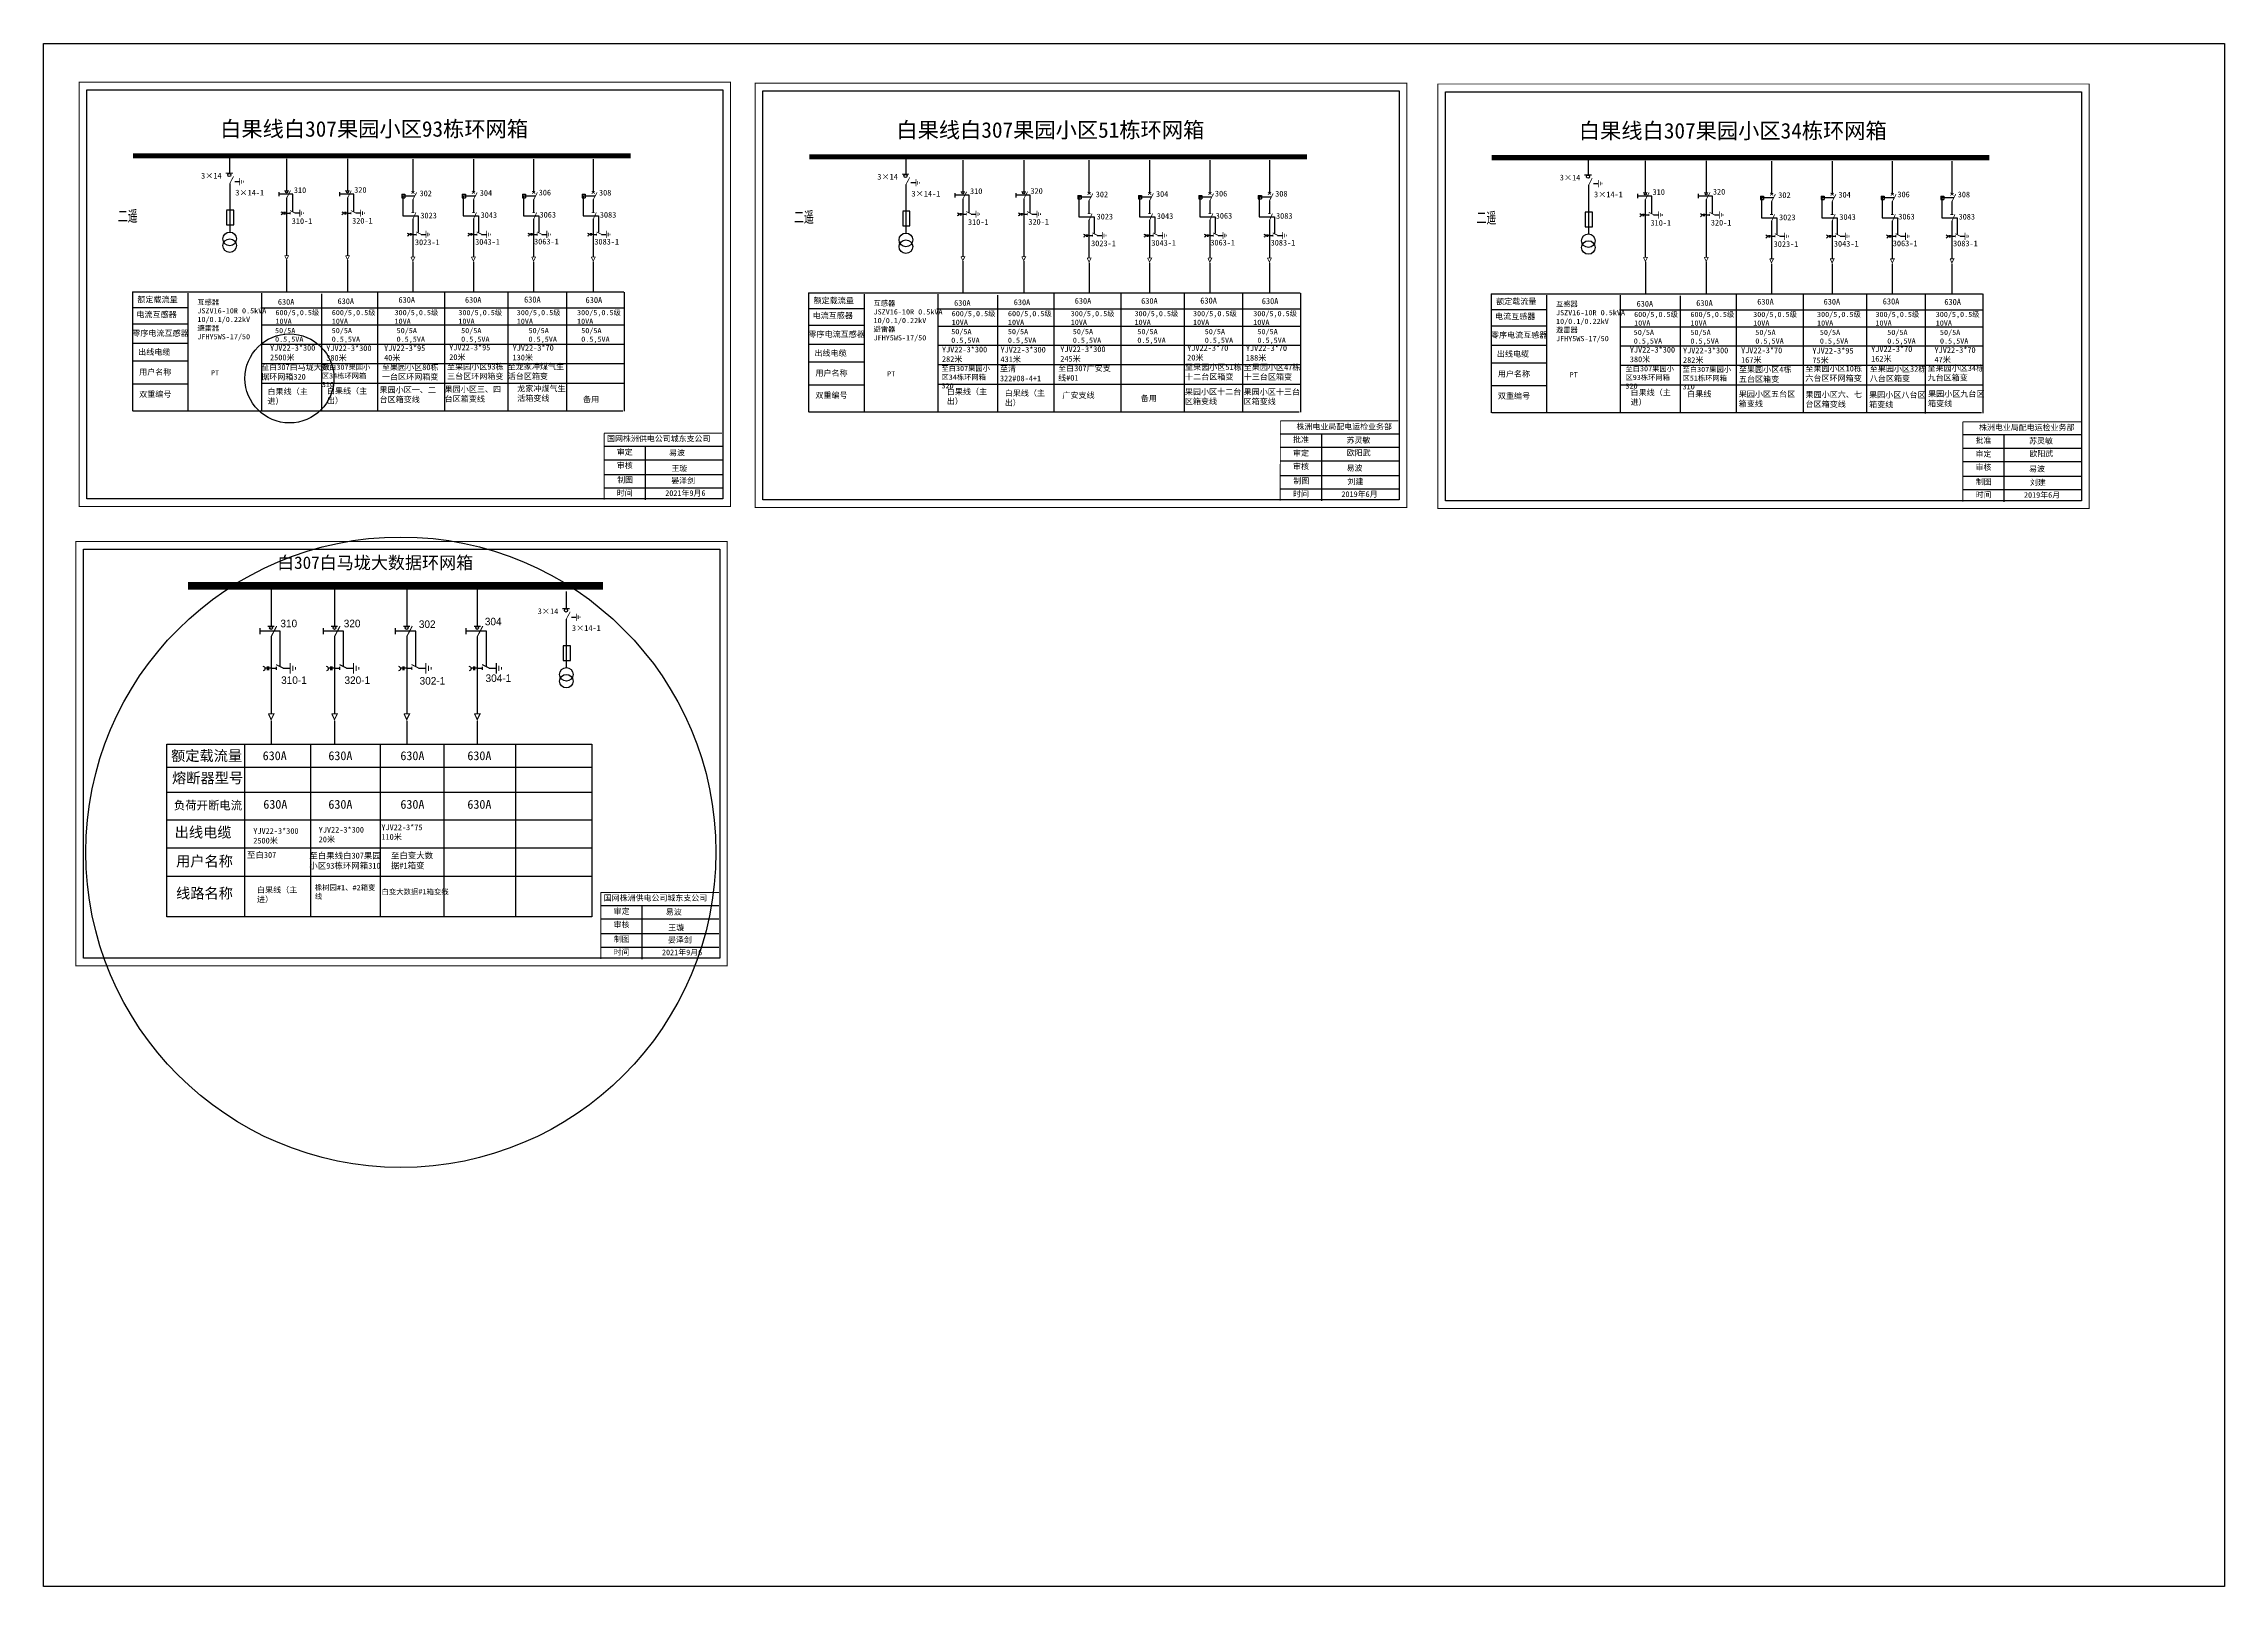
# Model space of a CAD drawing. Extents: x -194 to 226, y -192 to 105.
import ezdxf

# ---------------------------------------------------------------- set-up
doc = ezdxf.new("R2010")
doc.units = 0
doc.header["$LTSCALE"] = 0.774411
doc.linetypes.add('ACAD_ISO02W100', pattern=[15, 12, -3])
doc.linetypes.add('CENTER', pattern=[50.8, 31.75, -6.35, 6.35, -6.35])
doc.layers.get('0').update_dxf_attribs({"linetype": 'CONTINUOUS'})
doc.layers.add('2', color=7, linetype='CONTINUOUS')
doc.layers.add('3', color=7, linetype='CONTINUOUS')
doc.styles.add('hztxt_txtstyle_0.00_0_0', font='simkai.ttf')
doc.styles.add('hztxt_txtstyle_1.80_0_0', font='', dxfattribs={"height": 1.8, "bigfont": 'hztxt.shx'})
doc.styles.add('hztxt_txtstyle_2.70_0_0', font='simkai.ttf', dxfattribs={"height": 2.7})
doc.styles.add('hztxt_txtstyle_4.54_0_0', font='', dxfattribs={"height": 4.541125, "bigfont": 'hztxt.shx'})
doc.styles.add('hztxt_txtstyle_4.76_0_0', font='', dxfattribs={"height": 4.761483, "bigfont": 'hztxt.shx'})
doc.styles.get("Standard").update_dxf_attribs({"font": '', "height": 2.5})
doc.styles.add('字体', font='', dxfattribs={"height": 2.5})
doc.styles.add('宋体', font='', dxfattribs={"width": 0.65})
doc.styles.get('hztxt_txtstyle_1.80_0_0').set_extended_font_data('hztxt')
doc.styles.get('hztxt_txtstyle_4.54_0_0').set_extended_font_data('hztxt')
doc.styles.get('hztxt_txtstyle_4.76_0_0').set_extended_font_data('hztxt')
doc.styles.get('Standard').set_extended_font_data('SimSun')
doc.styles.get('字体').set_extended_font_data('SimSun')
doc.styles.get('宋体').set_extended_font_data('SimSun')

# ---------------------------------------------------------------- blocks, each defined once
blk = doc.blocks.new('JD')
for points in [[(-2, 0.2), (-2, -0.2), (2, 0.2), (2, -0.2)], [(1, -1.2), (1, -0.8), (-1, -1.2), (-1, -0.8)], [(-0.5, -1.8), (-0.5, -2.2), (0.5, -1.8), (0.5, -2.2)]]:
    blk.add_trace(points)

msp = doc.modelspace()

# ---------------------------------------------------------------- linework, layer by layer
at = {"color": 0}
for p, q in [((-194.22, 105.09), (225.78, 105.09)), ((-158.41, 83.48), (-158.41, 80.19)), ((-147.42, 82.88), (-147.42, 76.77)), ((-135.7, 82.88), (-135.7, 76.77)), ((-123.12, 82.85), (-123.12, 76.43)), ((-111.46, 82.85), (-111.46, 76.43)), ((-99.86, 82.85), (-99.86, 76.43)), ((-88.38, 82.85), (-88.38, 76.43)), ((-28.18, 83.28), (-28.18, 79.99)), ((-17.19, 82.68), (-17.19, 76.57)), ((-5.47, 82.68), (-5.47, 76.57)), ((7.11, 82.64), (7.11, 76.23)), ((18.77, 82.64), (18.77, 76.23)), ((30.37, 82.64), (30.37, 76.23)), ((41.85, 82.64), (41.85, 76.23)), ((103.27, 83.13), (103.27, 79.84)), ((114.25, 82.53), (114.25, 76.42)), ((125.97, 82.53), (125.97, 76.42)), ((138.56, 82.49), (138.56, 76.08)), ((150.22, 82.49), (150.22, 76.08)), ((161.82, 82.49), (161.82, 76.08)), ((173.29, 82.49), (173.29, 76.08)), ((-158.39, 78.16), (-158.39, 68.83)), ((-157.41, 78.53), (-156.47, 78.53)), ((-125.25, 76.08), (-124.65, 76.08)), ((-125.25, 76.08), (-125.25, 75.42)), ((-124.65, 76.08), (-124.65, 75.42)), ((-113.59, 76.08), (-112.99, 76.08)), ((-113.59, 76.08), (-113.59, 75.42)), ((-112.99, 76.08), (-112.99, 75.42)), ((-101.99, 76.08), (-101.39, 76.08)), ((-101.99, 76.08), (-101.99, 75.42)), ((-101.39, 76.08), (-101.39, 75.42)), ((-90.51, 76.08), (-89.92, 76.08)), ((-90.51, 76.08), (-90.51, 75.42)), ((-89.92, 76.08), (-89.92, 75.42)), ((-28.16, 77.96), (-28.16, 68.63)), ((-27.18, 78.33), (-26.24, 78.33)), ((4.98, 75.88), (5.58, 75.88)), ((4.98, 75.88), (4.98, 75.22)), ((5.58, 75.88), (5.58, 75.22)), ((16.64, 75.88), (17.24, 75.88)), ((16.64, 75.88), (16.64, 75.22)), ((17.24, 75.88), (17.24, 75.22)), ((28.24, 75.88), (28.84, 75.88)), ((28.24, 75.88), (28.24, 75.22)), ((28.84, 75.88), (28.84, 75.22)), ((39.72, 75.88), (40.32, 75.88)), ((39.72, 75.88), (39.72, 75.22)), ((40.32, 75.88), (40.32, 75.22)), ((103.29, 77.81), (103.29, 68.48)), ((104.27, 78.18), (105.21, 78.18)), ((136.43, 75.73), (137.03, 75.73)), ((136.43, 75.73), (136.43, 75.07)), ((137.03, 75.73), (137.03, 75.07)), ((148.09, 75.73), (148.69, 75.73)), ((148.09, 75.73), (148.09, 75.07)), ((148.69, 75.73), (148.69, 75.07)), ((159.69, 75.73), (160.28, 75.73)), ((159.69, 75.73), (159.69, 75.07)), ((160.28, 75.73), (160.28, 75.07)), ((171.16, 75.73), (171.76, 75.73)), ((171.16, 75.73), (171.16, 75.07)), ((171.76, 75.73), (171.76, 75.07)), ((-147.42, 75.41), (-147.42, 64.3)), ((-147.42, 72.46), (-146.73, 72.46)), ((-145.83, 72.48), (-144.89, 72.48)), ((-135.7, 75.41), (-135.7, 64.3)), ((-135.7, 72.46), (-135.01, 72.46)), ((-134.11, 72.48), (-133.17, 72.48)), ((-125.25, 75.42), (-124.65, 75.42)), ((-123.12, 75.07), (-123.12, 72.59)), ((-113.59, 75.42), (-112.99, 75.42)), ((-111.46, 75.07), (-111.46, 72.59)), ((-101.99, 75.42), (-101.39, 75.42)), ((-99.86, 75.07), (-99.86, 72.59)), ((-90.51, 75.42), (-89.92, 75.42)), ((-88.38, 75.07), (-88.38, 72.59)), ((-17.19, 75.2), (-17.19, 64.1)), ((-17.19, 72.26), (-16.5, 72.26)), ((-15.6, 72.28), (-14.66, 72.28)), ((-5.47, 75.2), (-5.47, 64.1)), ((-5.47, 72.26), (-4.78, 72.26)), ((-3.88, 72.28), (-2.94, 72.28)), ((4.98, 75.22), (5.58, 75.22)), ((7.11, 74.87), (7.11, 72.39)), ((16.64, 75.22), (17.24, 75.22)), ((18.77, 74.87), (18.77, 72.39)), ((28.24, 75.22), (28.84, 75.22)), ((30.37, 74.87), (30.37, 72.39)), ((39.72, 75.22), (40.32, 75.22)), ((41.85, 74.87), (41.85, 72.39)), ((114.25, 75.05), (114.25, 63.95)), ((114.25, 72.11), (114.95, 72.11)), ((115.85, 72.13), (116.79, 72.13)), ((125.97, 75.05), (125.97, 63.95)), ((125.97, 72.11), (126.66, 72.11)), ((127.57, 72.13), (128.51, 72.13)), ((136.43, 75.07), (137.03, 75.07)), ((138.56, 74.72), (138.56, 72.24)), ((148.09, 75.07), (148.69, 75.07)), ((150.22, 74.72), (150.22, 72.24)), ((159.69, 75.07), (160.28, 75.07)), ((161.82, 74.72), (161.82, 72.24)), ((171.16, 75.07), (171.76, 75.07)), ((173.29, 74.72), (173.29, 72.24)), ((-123.12, 71.35), (-123.12, 64.05)), ((-123.12, 68.35), (-122.43, 68.35)), ((-121.52, 68.37), (-120.58, 68.37)), ((-111.46, 71.35), (-111.46, 64.05)), ((-111.46, 68.35), (-110.77, 68.35)), ((-109.86, 68.37), (-108.92, 68.37)), ((-99.86, 71.35), (-99.86, 64.05)), ((-99.86, 68.35), (-99.17, 68.35)), ((-98.27, 68.37), (-97.33, 68.37)), ((-88.38, 71.35), (-88.38, 64.05)), ((-88.38, 68.35), (-87.69, 68.35)), ((-86.79, 68.37), (-85.85, 68.37)), ((7.11, 71.15), (7.11, 63.85)), ((7.11, 68.15), (7.81, 68.15)), ((8.71, 68.17), (9.65, 68.17)), ((18.77, 71.15), (18.77, 63.85)), ((18.77, 68.15), (19.46, 68.15)), ((20.37, 68.17), (21.31, 68.17)), ((30.37, 71.15), (30.37, 63.85)), ((30.37, 68.15), (31.06, 68.15)), ((31.96, 68.17), (32.91, 68.17)), ((41.85, 71.15), (41.85, 63.85)), ((41.85, 68.15), (42.54, 68.15)), ((43.44, 68.17), (44.38, 68.17)), ((138.56, 71), (138.56, 63.7)), ((138.56, 68), (139.25, 68)), ((140.15, 68.02), (141.09, 68.02)), ((150.22, 71), (150.22, 63.7)), ((150.22, 68), (150.91, 68)), ((151.81, 68.02), (152.75, 68.02)), ((161.82, 71), (161.82, 63.7)), ((161.82, 68), (162.51, 68)), ((163.41, 68.02), (164.35, 68.02)), ((173.29, 71), (173.29, 63.7)), ((173.29, 68), (173.98, 68)), ((174.89, 68.02), (175.83, 68.02)), ((-166.39, 51.05), (-177.09, 51.05)), ((-166.35, 54.2), (-177.05, 54.2)), ((-36.16, 50.85), (-46.86, 50.85)), ((-36.12, 54), (-46.82, 54)), ((95.29, 50.7), (84.58, 50.7)), ((95.33, 53.85), (84.62, 53.85)), ((-166.39, 47.34), (-177.09, 47.34)), ((-36.16, 47.14), (-46.86, 47.14)), ((95.29, 46.99), (84.58, 46.99)), ((-166.43, 43.95), (-177.13, 43.95)), ((-36.2, 43.75), (-46.9, 43.75)), ((95.25, 43.6), (84.54, 43.6)), ((-166.39, 39.54), (-177.09, 39.54)), ((-36.16, 39.34), (-46.86, 39.34)), ((95.29, 39.19), (84.58, 39.19)), ((-93.57, -0.36), (-93.57, -3.65)), ((-93.56, -5.69), (-93.56, -15.01)), ((-92.57, -5.32), (-91.63, -5.32))]:
    msp.add_line(p, q, dxfattribs=at)
for p, q in [((-194.22, -191.91), (-194.22, 105.09)), ((225.78, 105.09), (225.78, -191.91)), ((-150.41, 0.26), (-150.41, -7.07)), ((-138.21, 0.26), (-138.21, -7.07)), ((-124.3, 0.26), (-124.3, -7.07)), ((-110.72, 0.26), (-110.72, -7.07)), ((-150.41, -9.04), (-150.41, -23.86)), ((-138.21, -9.04), (-138.21, -23.86)), ((-124.3, -9.04), (-124.3, -23.86)), ((-110.72, -9.04), (-110.72, -23.86)), ((-150.41, -15.17), (-149.41, -15.17)), ((-148.11, -15.14), (-146.74, -15.14)), ((-138.21, -15.17), (-137.21, -15.17)), ((-135.91, -15.14), (-134.54, -15.14)), ((-124.3, -15.17), (-123.3, -15.17)), ((-122, -15.14), (-120.63, -15.14)), ((-110.72, -15.17), (-109.72, -15.17)), ((-108.41, -15.14), (-107.05, -15.14)), ((225.78, -191.91), (-194.22, -191.91))]:
    msp.add_line(p, q)
at = {"color": 0, "linetype": 'ACAD_ISO02W100'}
for p, q in [((-122.82, 75.74), (-125.06, 75.74)), ((-125.06, 75.74), (-125.06, 71.93)), ((-111.16, 75.74), (-113.4, 75.74)), ((-113.4, 75.74), (-113.4, 71.93)), ((-99.56, 75.74), (-101.8, 75.74)), ((-101.8, 75.74), (-101.8, 71.93)), ((-88.08, 75.74), (-90.32, 75.74)), ((-90.32, 75.74), (-90.32, 71.93)), ((-125.06, 71.93), (-122.1, 71.93)), ((-122.1, 71.93), (-122.1, 68.78)), ((-113.4, 71.93), (-110.44, 71.93)), ((-110.44, 71.93), (-110.44, 68.78)), ((-101.8, 71.93), (-98.85, 71.93)), ((-98.85, 71.93), (-98.85, 68.78)), ((-90.32, 71.93), (-87.37, 71.93)), ((-87.37, 71.93), (-87.37, 68.78)), ((7.41, 75.53), (5.17, 75.53)), ((5.17, 75.53), (5.17, 71.72)), ((5.17, 71.72), (8.13, 71.72)), ((8.13, 71.72), (8.13, 68.58)), ((19.07, 75.53), (16.83, 75.53)), ((16.83, 75.53), (16.83, 71.72)), ((16.83, 71.72), (19.79, 71.72)), ((19.79, 71.72), (19.79, 68.58)), ((30.67, 75.53), (28.43, 75.53)), ((28.43, 75.53), (28.43, 71.72)), ((28.43, 71.72), (31.39, 71.72)), ((31.39, 71.72), (31.39, 68.58)), ((42.15, 75.53), (39.91, 75.53)), ((39.91, 75.53), (39.91, 71.72)), ((39.91, 71.72), (42.86, 71.72)), ((42.86, 71.72), (42.86, 68.58)), ((138.86, 75.38), (136.62, 75.38)), ((136.62, 75.38), (136.62, 71.57)), ((136.62, 71.57), (139.57, 71.57)), ((139.57, 71.57), (139.57, 68.43)), ((150.52, 75.38), (148.28, 75.38)), ((148.28, 75.38), (148.28, 71.57)), ((148.28, 71.57), (151.23, 71.57)), ((151.23, 71.57), (151.23, 68.43)), ((162.12, 75.38), (159.88, 75.38)), ((159.88, 75.38), (159.88, 71.57)), ((159.88, 71.57), (162.83, 71.57)), ((162.83, 71.57), (162.83, 68.43)), ((173.59, 75.38), (171.35, 75.38)), ((171.35, 75.38), (171.35, 71.57)), ((171.35, 71.57), (174.31, 71.57)), ((174.31, 71.57), (174.31, 68.43))]:
    msp.add_line(p, q, dxfattribs=at)
at = {"color": 0, "linetype": 'CENTER'}
for p, q in [((-147.42, 63.41), (-147.42, 57.27)), ((-135.7, 63.41), (-135.7, 57.27)), ((-123.11, 63.07), (-123.11, 57.3)), ((-111.45, 63.07), (-111.45, 57.3)), ((-99.86, 63.07), (-99.86, 57.3)), ((-88.38, 63.07), (-88.38, 57.3)), ((-17.19, 63.21), (-17.19, 57.07)), ((-5.47, 63.21), (-5.47, 57.07)), ((114.26, 63.05), (114.26, 56.92)), ((125.98, 63.05), (125.98, 56.92)), ((7.12, 62.86), (7.12, 57.1)), ((18.78, 62.86), (18.78, 57.1)), ((30.37, 62.86), (30.37, 57.1)), ((41.85, 62.86), (41.85, 57.1)), ((138.56, 62.71), (138.56, 56.95)), ((150.22, 62.71), (150.22, 56.95)), ((161.82, 62.71), (161.82, 56.95)), ((173.3, 62.71), (173.3, 56.95))]:
    msp.add_line(p, q, dxfattribs=at)
at = {"color": 0, "linetype": 'Continuous'}
for p, q in [((-177.12, 57.28), (-82.45, 57.28)), ((-177.07, 34.34), (-177.07, 57.28)), ((-166.45, 57.04), (-166.45, 34.35)), ((-152.24, 57.04), (-152.24, 34.35)), ((-140.72, 56.89), (-140.72, 34.36)), ((-129.89, 57.24), (-129.89, 34.35)), ((-117, 57.24), (-117, 34.35)), ((-104.8, 57.23), (-104.8, 34.33)), ((-93.53, 57.15), (-93.53, 34.25)), ((-82.4, 57.27), (-82.4, 34.33)), ((-46.88, 57.08), (47.78, 57.08)), ((-46.84, 34.14), (-46.84, 57.08)), ((-36.21, 56.84), (-36.21, 34.14)), ((-22.01, 56.84), (-22.01, 34.14)), ((-10.49, 56.68), (-10.49, 34.16)), ((0.34, 57.04), (0.34, 34.15)), ((13.23, 57.04), (13.23, 34.15)), ((25.43, 57.02), (25.43, 34.13)), ((36.7, 56.95), (36.7, 34.05)), ((47.83, 57.07), (47.83, 34.13)), ((84.56, 56.93), (179.22, 56.93)), ((84.6, 33.99), (84.6, 56.93)), ((95.23, 56.69), (95.23, 33.99)), ((109.44, 56.69), (109.44, 33.99)), ((120.96, 56.53), (120.96, 34.01)), ((131.78, 56.89), (131.78, 34)), ((144.68, 56.89), (144.68, 34)), ((156.88, 56.87), (156.88, 33.98)), ((168.15, 56.8), (168.15, 33.9)), ((179.28, 56.92), (179.28, 33.97)), ((-152.41, 54.22), (-82.42, 54.22)), ((-152.24, 50.92), (-82.4, 50.92)), ((-22.18, 54.02), (47.81, 54.02)), ((-22.01, 50.72), (47.83, 50.72)), ((109.27, 53.87), (179.26, 53.87)), ((109.44, 50.57), (179.28, 50.57)), ((-152.24, 47.24), (-82.51, 47.24)), ((-22.01, 47.04), (47.72, 47.04)), ((109.44, 46.89), (179.16, 46.89)), ((-152.24, 43.51), (-82.32, 43.51)), ((-22.01, 43.31), (47.91, 43.31)), ((109.44, 43.16), (179.35, 43.16)), ((-152.24, 39.72), (-82.42, 39.72)), ((-22.01, 39.52), (47.81, 39.52)), ((109.44, 39.37), (179.26, 39.37)), ((-82.66, 34.34), (-177, 34.34)), ((47.57, 34.14), (-46.77, 34.14)), ((179.01, 33.99), (84.68, 33.99)), ((43.96, 29.98), (66.71, 29.98)), ((51.86, 29.98), (51.86, 17.04)), ((175.41, 29.82), (198.16, 29.82)), ((183.3, 29.82), (183.3, 16.89)), ((-86.27, 27.58), (-63.52, 27.58)), ((-78.37, 27.47), (-78.37, 17.24)), ((43.96, 27.38), (66.71, 27.38)), ((175.41, 27.23), (198.16, 27.23)), ((-86.27, 24.99), (-63.52, 24.99)), ((-86.27, 22.16), (-63.52, 22.16)), ((43.96, 24.79), (66.71, 24.79)), ((43.96, 21.96), (66.71, 21.96)), ((175.41, 24.64), (198.16, 24.64)), ((175.41, 21.81), (198.16, 21.81)), ((-86.27, 19.57), (-63.52, 19.57)), ((43.96, 19.37), (66.71, 19.37)), ((175.41, 19.22), (198.16, 19.22)), ((-86.9, -60.83), (-64.15, -60.83)), ((-79, -60.94), (-79, -71.16)), ((-86.9, -63.42), (-64.15, -63.42)), ((-86.9, -66.25), (-64.15, -66.25)), ((-86.9, -68.84), (-64.15, -68.84))]:
    msp.add_line(p, q, dxfattribs=at)
at = {"linetype": 'CENTER'}
for p, q in [((-150.41, -25.28), (-150.41, -29.63)), ((-138.21, -25.28), (-138.21, -29.63)), ((-124.3, -25.28), (-124.3, -29.63)), ((-110.71, -25.28), (-110.71, -29.63))]:
    msp.add_line(p, q, dxfattribs=at)
at = {"linetype": 'Continuous'}
for p, q in [((-155.53, -29.85), (-155.53, -62.99)), ((-142.8, -29.85), (-142.8, -62.99)), ((-129.43, -29.85), (-129.43, -62.99)), ((-117.17, -29.85), (-117.17, -62.99)), ((-103.33, -29.85), (-103.33, -62.99)), ((-170.52, -34.22), (-88.66, -34.22)), ((-170.52, -38.99), (-88.66, -38.99)), ((-170.52, -44.32), (-88.66, -44.32)), ((-170.52, -49.72), (-88.66, -49.72)), ((-170.52, -55.22), (-88.66, -55.22))]:
    msp.add_line(p, q, dxfattribs=at)
at = {"color": 0, "linetype": 'Continuous', "const_width": 0.182}
for points in [[(-187.4, 97.66), (-61.92, 97.66), (-61.92, 15.96), (-187.4, 15.96)], [(-57.17, 97.46), (68.31, 97.46), (68.31, 15.76), (-57.17, 15.76)], [(74.27, 97.31), (199.76, 97.31), (199.76, 15.61), (74.27, 15.61)], [(-188.03, 9.26), (-62.55, 9.26), (-62.55, -72.45), (-188.03, -72.45)]]:
    msp.add_lwpolyline(points, close=True, dxfattribs=at)
at = {"color": 0, "linetype": 'Continuous'}
for points in [[(-185.93, 96.19), (-63.4, 96.19), (-63.4, 17.44), (-185.93, 17.44)], [(-55.7, 95.98), (66.83, 95.98), (66.83, 17.23), (-55.7, 17.23)], [(75.75, 95.83), (198.28, 95.83), (198.28, 17.08), (75.75, 17.08)], [(-186.55, 7.78), (-64.02, 7.78), (-64.02, -70.97), (-186.55, -70.97)]]:
    msp.add_lwpolyline(points, close=True, dxfattribs=at)
at = {"color": 0}
for points, const_width in [([(-177, 83.48), (-81.15, 83.48)], 0.998), ([(-159.16, 80.15), (-157.76, 80.15)], 0.238), ([(-46.77, 83.28), (49.08, 83.28)], 0.998), ([(-28.93, 79.95), (-27.53, 79.95)], 0.238), ([(84.68, 83.13), (180.52, 83.13)], 0.998), ([(102.52, 79.8), (103.92, 79.8)], 0.238), ([(-158.39, 78.12), (-157.64, 79.54)], 0.15), ([(-147.86, 76.75), (-146.98, 76.75)], 0.15), ([(-147.42, 75.37), (-146.67, 76.79)], 0.15), ([(-136.15, 76.75), (-135.26, 76.75)], 0.15), ([(-135.7, 75.37), (-134.96, 76.79)], 0.15), ([(-123.4, 76.21), (-122.79, 76.66)], 0.15), ([(-123.4, 76.71), (-122.81, 76.22)], 0.15), ([(-123.12, 75.03), (-122.37, 76.45)], 0.15), ([(-111.74, 76.21), (-111.13, 76.66)], 0.15), ([(-111.74, 76.71), (-111.15, 76.22)], 0.15), ([(-111.46, 75.03), (-110.71, 76.45)], 0.15), ([(-100.15, 76.21), (-99.54, 76.66)], 0.15), ([(-100.14, 76.71), (-99.55, 76.22)], 0.15), ([(-99.86, 75.03), (-99.11, 76.45)], 0.15), ([(-88.66, 76.71), (-88.08, 76.22)], 0.15), ([(-88.67, 76.21), (-88.06, 76.66)], 0.15), ([(-88.38, 75.03), (-87.63, 76.45)], 0.15), ([(-28.16, 77.92), (-27.41, 79.34)], 0.15), ([(-17.63, 76.55), (-16.75, 76.55)], 0.15), ([(-17.19, 75.17), (-16.44, 76.59)], 0.15), ([(-5.91, 76.55), (-5.03, 76.55)], 0.15), ([(-5.47, 75.17), (-4.72, 76.59)], 0.15), ([(6.83, 76.01), (7.44, 76.46)], 0.15), ([(6.84, 76.5), (7.42, 76.02)], 0.15), ([(7.11, 74.83), (7.86, 76.25)], 0.15), ([(18.49, 76.01), (19.1, 76.46)], 0.15), ([(18.49, 76.5), (19.08, 76.02)], 0.15), ([(18.77, 74.83), (19.52, 76.25)], 0.15), ([(30.09, 76.01), (30.69, 76.46)], 0.15), ([(30.09, 76.5), (30.68, 76.02)], 0.15), ([(30.37, 74.83), (31.12, 76.25)], 0.15), ([(41.57, 76.5), (42.15, 76.02)], 0.15), ([(41.56, 76.01), (42.17, 76.46)], 0.15), ([(41.85, 74.83), (42.6, 76.25)], 0.15), ([(103.29, 77.77), (104.03, 79.19)], 0.15), ([(113.81, 76.4), (114.7, 76.4)], 0.15), ([(114.25, 75.02), (115, 76.44)], 0.15), ([(125.53, 76.4), (126.41, 76.4)], 0.15), ([(125.97, 75.02), (126.72, 76.44)], 0.15), ([(138.28, 75.85), (138.88, 76.31)], 0.15), ([(138.28, 76.35), (138.87, 75.87)], 0.15), ([(138.56, 74.68), (139.31, 76.1)], 0.15), ([(149.94, 76.35), (150.53, 75.87)], 0.15), ([(149.93, 75.85), (150.54, 76.31)], 0.15), ([(150.22, 74.68), (150.97, 76.1)], 0.15), ([(161.54, 76.35), (162.12, 75.87)], 0.15), ([(161.53, 75.85), (162.14, 76.31)], 0.15), ([(161.82, 74.68), (162.57, 76.1)], 0.15), ([(173.01, 75.85), (173.62, 76.31)], 0.15), ([(173.01, 76.35), (173.6, 75.87)], 0.15), ([(173.29, 74.68), (174.04, 76.1)], 0.15), ([(-146.77, 72.96), (-145.77, 72.46)], 0.15), ([(-146.73, 72.69), (-146.73, 72.23)], 0.15), ([(-135.05, 72.96), (-134.05, 72.46)], 0.15), ([(-135.01, 72.69), (-135.01, 72.23)], 0.15), ([(-123.39, 72.55), (-122.83, 72.55)], 0.15), ([(-123.15, 71.17), (-122.52, 72.58)], 0.15), ([(-111.73, 72.55), (-111.17, 72.55)], 0.15), ([(-111.49, 71.17), (-110.86, 72.58)], 0.15), ([(-100.13, 72.55), (-99.57, 72.55)], 0.15), ([(-99.89, 71.17), (-99.26, 72.58)], 0.15), ([(-88.65, 72.55), (-88.1, 72.55)], 0.15), ([(-88.41, 71.17), (-87.78, 72.58)], 0.15), ([(-16.54, 72.76), (-15.54, 72.26)], 0.15), ([(-16.5, 72.49), (-16.5, 72.03)], 0.15), ([(-4.82, 72.76), (-3.82, 72.26)], 0.15), ([(-4.78, 72.49), (-4.78, 72.03)], 0.15), ([(6.85, 72.35), (7.4, 72.35)], 0.15), ([(7.08, 70.97), (7.71, 72.38)], 0.15), ([(18.5, 72.35), (19.06, 72.35)], 0.15), ([(18.74, 70.97), (19.37, 72.38)], 0.15), ([(30.1, 72.35), (30.66, 72.35)], 0.15), ([(30.34, 70.97), (30.97, 72.38)], 0.15), ([(41.58, 72.35), (42.13, 72.35)], 0.15), ([(41.82, 70.97), (42.45, 72.38)], 0.15), ([(114.91, 72.61), (115.91, 72.11)], 0.15), ([(114.95, 72.34), (114.95, 71.88)], 0.15), ([(126.63, 72.61), (127.62, 72.11)], 0.15), ([(126.66, 72.34), (126.66, 71.88)], 0.15), ([(138.29, 72.2), (138.85, 72.2)], 0.15), ([(138.53, 70.82), (139.16, 72.23)], 0.15), ([(149.95, 72.2), (150.5, 72.2)], 0.15), ([(150.19, 70.82), (150.82, 72.23)], 0.15), ([(161.55, 72.2), (162.1, 72.2)], 0.15), ([(161.79, 70.82), (162.42, 72.23)], 0.15), ([(173.02, 72.2), (173.58, 72.2)], 0.15), ([(173.26, 70.82), (173.89, 72.23)], 0.15), ([(-122.46, 68.85), (-121.47, 68.35)], 0.15), ([(-122.43, 68.58), (-122.43, 68.12)], 0.15), ([(-110.81, 68.85), (-109.81, 68.35)], 0.15), ([(-110.77, 68.58), (-110.77, 68.12)], 0.15), ([(-99.21, 68.85), (-98.21, 68.35)], 0.15), ([(-99.17, 68.58), (-99.17, 68.12)], 0.15), ([(-87.73, 68.85), (-86.73, 68.35)], 0.15), ([(-87.69, 68.58), (-87.69, 68.12)], 0.15), ([(7.77, 68.65), (8.77, 68.15)], 0.15), ([(7.81, 68.38), (7.81, 67.92)], 0.15), ([(19.43, 68.65), (20.42, 68.15)], 0.15), ([(19.46, 68.38), (19.46, 67.92)], 0.15), ([(31.02, 68.65), (32.02, 68.15)], 0.15), ([(31.06, 68.38), (31.06, 67.92)], 0.15), ([(42.5, 68.65), (43.5, 68.15)], 0.15), ([(42.54, 68.38), (42.54, 67.92)], 0.15), ([(139.21, 68.5), (140.21, 68)], 0.15), ([(139.25, 68.23), (139.25, 67.77)], 0.15), ([(150.87, 68.5), (151.87, 68)], 0.15), ([(150.91, 68.23), (150.91, 67.77)], 0.15), ([(162.47, 68.5), (163.47, 68)], 0.15), ([(162.51, 68.23), (162.51, 67.77)], 0.15), ([(173.95, 68.5), (174.94, 68)], 0.15), ([(173.98, 68.23), (173.98, 67.77)], 0.15), ([(-147.79, 64.28), (-147.03, 64.28), (-147.42, 63.51), (-147.78, 64.3)], 0.15), ([(-136.07, 64.28), (-135.31, 64.28), (-135.7, 63.51), (-136.06, 64.3)], 0.15), ([(-123.48, 64), (-122.72, 64), (-123.11, 63.23), (-123.48, 64.02)], 0.15), ([(-111.83, 64), (-111.06, 64), (-111.45, 63.23), (-111.82, 64.02)], 0.15), ([(-100.23, 64), (-99.47, 64), (-99.86, 63.23), (-100.22, 64.02)], 0.15), ([(-88.75, 64), (-87.99, 64), (-88.38, 63.23), (-88.74, 64.02)], 0.15), ([(-17.56, 64.08), (-16.8, 64.08), (-17.19, 63.31), (-17.55, 64.1)], 0.15), ([(-5.84, 64.08), (-5.08, 64.08), (-5.47, 63.31), (-5.83, 64.1)], 0.15), ([(6.75, 63.8), (7.51, 63.8), (7.12, 63.03), (6.76, 63.82)], 0.15), ([(18.4, 63.8), (19.17, 63.8), (18.78, 63.03), (18.41, 63.82)], 0.15), ([(30, 63.8), (30.76, 63.8), (30.37, 63.03), (30.01, 63.82)], 0.15), ([(41.48, 63.8), (42.24, 63.8), (41.85, 63.03), (41.49, 63.82)], 0.15), ([(113.89, 63.93), (114.65, 63.93), (114.26, 63.16), (113.9, 63.94)], 0.15), ([(125.6, 63.93), (126.37, 63.93), (125.98, 63.16), (125.61, 63.94)], 0.15), ([(138.19, 63.65), (138.95, 63.65), (138.56, 62.88), (138.2, 63.66)], 0.15), ([(149.85, 63.65), (150.61, 63.65), (150.22, 62.88), (149.86, 63.66)], 0.15), ([(161.45, 63.65), (162.21, 63.65), (161.82, 62.88), (161.46, 63.66)], 0.15), ([(172.93, 63.65), (173.69, 63.65), (173.3, 62.88), (172.93, 63.66)], 0.15), ([(-94.32, -3.7), (-92.92, -3.7)], 0.238), ([(-93.56, -5.72), (-92.81, -4.3)], 0.15)]:
    msp.add_lwpolyline(points, dxfattribs=dict(at, const_width=const_width))
for points in [[(-148.93, 76.52), (-148.93, 75.69)], [(-137.21, 76.52), (-137.21, 75.69)], [(-18.7, 76.32), (-18.7, 75.49)], [(-6.98, 76.32), (-6.98, 75.49)], [(112.74, 76.17), (112.74, 75.34)], [(124.46, 76.17), (124.46, 75.34)], [(-158.98, 72.99), (-158.98, 70.19), (-157.6, 70.19), (-157.6, 73.03), (-158.98, 73.03)], [(-147.93, 72.47), (-148.24, 72.47)], [(-147.93, 72.68), (-147.93, 72.22)], [(-147.79, 72.68), (-147.79, 72.22)], [(-147.42, 72.47), (-147.79, 72.47)], [(-136.21, 72.47), (-136.52, 72.47)], [(-136.21, 72.68), (-136.21, 72.22)], [(-136.07, 72.68), (-136.07, 72.22)], [(-135.71, 72.47), (-136.07, 72.47)], [(-28.75, 72.79), (-28.75, 69.99), (-27.37, 69.99), (-27.37, 72.82), (-28.75, 72.82)], [(-17.7, 72.26), (-18.01, 72.26)], [(-17.7, 72.47), (-17.7, 72.02)], [(-17.56, 72.47), (-17.56, 72.02)], [(-17.19, 72.26), (-17.56, 72.26)], [(-5.98, 72.26), (-6.29, 72.26)], [(-5.98, 72.47), (-5.98, 72.02)], [(-5.84, 72.47), (-5.84, 72.02)], [(-5.47, 72.26), (-5.84, 72.26)], [(102.69, 72.64), (102.69, 69.84), (104.08, 69.84), (104.08, 72.67), (102.69, 72.67)], [(113.75, 72.11), (113.43, 72.11)], [(113.75, 72.32), (113.75, 71.87)], [(113.89, 72.32), (113.89, 71.87)], [(114.25, 72.11), (113.89, 72.11)], [(125.47, 72.11), (125.15, 72.11)], [(125.47, 72.32), (125.47, 71.87)], [(125.61, 72.32), (125.61, 71.87)], [(125.97, 72.11), (125.61, 72.11)], [(-123.62, 68.36), (-123.94, 68.36)], [(-123.62, 68.57), (-123.62, 68.12)], [(-123.48, 68.57), (-123.48, 68.12)], [(-123.12, 68.36), (-123.48, 68.36)], [(-111.96, 68.36), (-112.28, 68.36)], [(-111.96, 68.57), (-111.96, 68.12)], [(-111.82, 68.57), (-111.82, 68.12)], [(-111.46, 68.36), (-111.82, 68.36)], [(-100.36, 68.36), (-100.68, 68.36)], [(-100.36, 68.57), (-100.36, 68.12)], [(-100.22, 68.57), (-100.22, 68.12)], [(-99.86, 68.36), (-100.22, 68.36)], [(-88.89, 68.36), (-89.2, 68.36)], [(-88.89, 68.57), (-88.89, 68.12)], [(-88.75, 68.57), (-88.75, 68.12)], [(-88.39, 68.36), (-88.75, 68.36)], [(6.61, 68.16), (6.3, 68.16)], [(6.61, 68.37), (6.61, 67.92)], [(6.75, 68.37), (6.75, 67.92)], [(7.11, 68.16), (6.75, 68.16)], [(18.27, 68.16), (17.95, 68.16)], [(18.27, 68.37), (18.27, 67.92)], [(18.41, 68.37), (18.41, 67.92)], [(18.77, 68.16), (18.41, 68.16)], [(29.87, 68.16), (29.55, 68.16)], [(29.87, 68.37), (29.87, 67.92)], [(30.01, 68.37), (30.01, 67.92)], [(30.37, 68.16), (30.01, 68.16)], [(41.34, 68.16), (41.03, 68.16)], [(41.34, 68.37), (41.34, 67.92)], [(41.48, 68.37), (41.48, 67.92)], [(41.85, 68.16), (41.48, 68.16)], [(138.06, 68.01), (137.74, 68.01)], [(138.06, 68.22), (138.06, 67.76)], [(138.2, 68.22), (138.2, 67.76)], [(138.56, 68.01), (138.2, 68.01)], [(149.71, 68.01), (149.4, 68.01)], [(149.71, 68.22), (149.71, 67.76)], [(149.86, 68.22), (149.86, 67.76)], [(150.22, 68.01), (149.86, 68.01)], [(161.31, 68.01), (161, 68.01)], [(161.31, 68.22), (161.31, 67.76)], [(161.45, 68.22), (161.45, 67.76)], [(161.81, 68.01), (161.45, 68.01)], [(172.79, 68.01), (172.47, 68.01)], [(172.79, 68.22), (172.79, 67.76)], [(172.93, 68.22), (172.93, 67.76)], [(173.29, 68.01), (172.93, 68.01)], [(-94.15, -10.85), (-94.15, -13.65), (-92.76, -13.65), (-92.76, -10.82), (-94.15, -10.82)]]:
    msp.add_lwpolyline(points, dxfattribs=at)
at = {"color": 0, "linetype": 'ACAD_ISO02W100'}
for points in [[(-146.2, 72.69), (-146.2, 76.11), (-148.93, 76.11)], [(-134.48, 72.69), (-134.48, 76.11), (-137.21, 76.11)], [(-15.96, 72.49), (-15.96, 75.9), (-18.7, 75.9)], [(-4.25, 72.49), (-4.25, 75.9), (-6.98, 75.9)], [(115.48, 72.34), (115.48, 75.75), (112.74, 75.75)], [(127.2, 72.34), (127.2, 75.75), (124.46, 75.75)]]:
    msp.add_lwpolyline(points, dxfattribs=at)
at = {"color": 0}
for points in [[(-148.51, 72.72, -0.877934), (-148.5, 72.12)], [(-136.79, 72.72, -0.877934), (-136.78, 72.12)], [(-18.28, 72.52, -0.877934), (-18.27, 71.91)], [(-6.56, 72.52, -0.877934), (-6.55, 71.91)], [(113.17, 72.37, -0.877934), (113.18, 71.76)], [(124.88, 72.37, -0.877934), (124.9, 71.76)], [(-124.2, 68.62, -0.877934), (-124.19, 68.01)], [(-112.55, 68.62, -0.877934), (-112.53, 68.01)], [(-100.95, 68.62, -0.877934), (-100.94, 68.01)], [(-89.47, 68.62, -0.877934), (-89.46, 68.01)], [(6.03, 68.42, -0.877934), (6.04, 67.81)], [(17.69, 68.42, -0.877934), (17.7, 67.81)], [(29.28, 68.42, -0.877934), (29.29, 67.81)], [(40.76, 68.42, -0.877934), (40.77, 67.81)], [(137.47, 68.27, -0.877934), (137.48, 67.66)], [(149.13, 68.27, -0.877934), (149.14, 67.66)], [(160.73, 68.27, -0.877934), (160.74, 67.66)], [(172.21, 68.27, -0.877934), (172.22, 67.66)]]:
    msp.add_lwpolyline(points, format="xyb", dxfattribs=at)
at = {"color": 0, "linetype": 'Continuous', "const_width": 0.182}
for points in [[(-86.3, 30.07), (-63.55, 30.07)], [(-86.27, 30.08), (-86.28, 17.28)], [(43.96, 32.45), (43.95, 17.08)], [(43.96, 32.45), (66.71, 32.45)], [(175.41, 32.3), (175.39, 16.93)], [(175.41, 32.3), (198.16, 32.3)], [(-86.93, -58.33), (-64.18, -58.33)], [(-86.9, -58.33), (-86.91, -71.12)]]:
    msp.add_lwpolyline(points, dxfattribs=at)
for points, const_width in [([(-166.41, 0.71), (-86.48, 0.71)], 1.45), ([(-151.05, -7.09), (-149.77, -7.09)], 0.217), ([(-150.41, -9.09), (-149.33, -7.04)], 0.217), ([(-138.85, -7.09), (-137.57, -7.09)], 0.217), ([(-138.21, -9.09), (-137.13, -7.04)], 0.217), ([(-124.94, -7.09), (-123.66, -7.09)], 0.217), ([(-124.3, -9.09), (-123.22, -7.04)], 0.217), ([(-111.36, -7.09), (-110.08, -7.09)], 0.217), ([(-110.72, -9.09), (-109.64, -7.04)], 0.217), ([(-149.47, -14.45), (-148.02, -15.17)], 0.217), ([(-149.41, -14.83), (-149.41, -15.5)], 0.217), ([(-137.27, -14.45), (-135.82, -15.17)], 0.217), ([(-137.21, -14.83), (-137.21, -15.5)], 0.217), ([(-123.36, -14.45), (-121.91, -15.17)], 0.217), ([(-123.3, -14.83), (-123.3, -15.5)], 0.217), ([(-109.78, -14.45), (-108.33, -15.17)], 0.217), ([(-109.72, -14.83), (-109.72, -15.5)], 0.217), ([(-150.95, -23.92), (-149.84, -23.92), (-150.41, -25.04), (-150.93, -23.9)], 0.217), ([(-138.75, -23.92), (-137.64, -23.92), (-138.21, -25.04), (-138.73, -23.9)], 0.217), ([(-124.84, -23.92), (-123.73, -23.92), (-124.3, -25.04), (-124.82, -23.9)], 0.217), ([(-111.25, -23.92), (-110.15, -23.92), (-110.71, -25.04), (-111.24, -23.9)], 0.217)]:
    msp.add_lwpolyline(points, dxfattribs=dict(const_width=const_width))
for points in [[(-152.6, -7.42), (-152.6, -8.63)], [(-140.4, -7.42), (-140.4, -8.63)], [(-126.49, -7.42), (-126.49, -8.63)], [(-112.91, -7.42), (-112.91, -8.63)], [(-151.14, -15.16), (-151.6, -15.16)], [(-151.14, -14.85), (-151.14, -15.51)], [(-150.94, -14.85), (-150.94, -15.51)], [(-150.41, -15.16), (-150.94, -15.16)], [(-138.94, -15.16), (-139.4, -15.16)], [(-138.94, -14.85), (-138.94, -15.51)], [(-138.74, -14.85), (-138.74, -15.51)], [(-138.22, -15.16), (-138.74, -15.16)], [(-125.03, -15.16), (-125.49, -15.16)], [(-125.03, -14.85), (-125.03, -15.51)], [(-124.83, -14.85), (-124.83, -15.51)], [(-124.3, -15.16), (-124.83, -15.16)], [(-111.45, -15.16), (-111.91, -15.16)], [(-111.45, -14.85), (-111.45, -15.51)], [(-111.25, -14.85), (-111.25, -15.51)], [(-110.72, -15.16), (-111.25, -15.16)]]:
    msp.add_lwpolyline(points)
at = {"linetype": 'ACAD_ISO02W100'}
for points in [[(-148.64, -14.73), (-148.64, -8.03), (-152.6, -8.03)], [(-136.44, -14.73), (-136.44, -8.03), (-140.4, -8.03)], [(-122.53, -14.73), (-122.53, -8.03), (-126.49, -8.03)], [(-108.94, -14.73), (-108.94, -8.03), (-112.91, -8.03)]]:
    msp.add_lwpolyline(points, dxfattribs=at)
for points in [[(-151.99, -14.79, -0.877934), (-151.97, -15.66)], [(-139.79, -14.79, -0.877934), (-139.77, -15.66)], [(-125.88, -14.79, -0.877934), (-125.86, -15.66)], [(-112.3, -14.79, -0.877934), (-112.28, -15.66)]]:
    msp.add_lwpolyline(points, format="xyb")
at = {"linetype": 'Continuous'}
msp.add_lwpolyline([(-170.52, -29.79), (-88.66, -29.79), (-88.66, -63), (-170.52, -63)], close=True, dxfattribs=at)
at = {"color": 0}
for centre, radius in [((-158.46, 79.81), 0.305), ((-28.23, 79.61), 0.305), ((-147.42, 76.54), 0.192), ((-135.7, 76.54), 0.192), ((-17.19, 76.34), 0.192), ((-5.47, 76.34), 0.192), ((103.22, 79.46), 0.305), ((114.25, 76.19), 0.192), ((125.97, 76.19), 0.192), ((-93.62, -4.03), 0.305)]:
    msp.add_circle(centre, radius, dxfattribs=at)
at = {"color": 1, "linetype": 'Continuous'}
for centre, radius in [((-146.87, 40.64), 8.57), ((-125.42, -50.58), 60.68)]:
    msp.add_circle(centre, radius, dxfattribs=at)
for centre in [(-150.41, -7.4), (-138.21, -7.4), (-124.3, -7.4), (-110.72, -7.4)]:
    msp.add_circle(centre, 0.278)
at = {"layer": '2', "color": 0}
for centre in [(-158.38, 67.5), (-158.38, 66.2), (-28.15, 67.3), (-28.15, 66), (103.29, 67.15), (103.29, 65.84), (-93.55, -16.34), (-93.55, -17.65)]:
    msp.add_circle(centre, 1.31, dxfattribs=at)

# ---------------------------------------------------------------- block references
at = {"color": 0, "xscale": 0.3494655254594932, "yscale": 0.3494655254594932, "zscale": 0.3494655254595134, "rotation": 90}
for p in [(-156.45, 78.5), (-26.22, 78.3), (105.22, 78.15), (-144.88, 72.45), (-133.16, 72.45), (-14.64, 72.25), (-2.93, 72.25), (116.8, 72.1), (128.52, 72.1), (-120.57, 68.35), (-108.91, 68.35), (-97.31, 68.35), (-85.84, 68.35), (9.66, 68.15), (21.32, 68.15), (32.92, 68.15), (44.4, 68.15), (141.11, 67.99), (152.77, 67.99), (164.36, 67.99), (175.84, 67.99), (-91.62, -5.34)]:
    msp.add_blockref('JD', p, dxfattribs=at)
at = {"xscale": 0.5059554883678917, "yscale": 0.5059554883678917, "zscale": 0.5059554883678954, "rotation": 90}
for p in [(-146.72, -15.18), (-134.52, -15.18), (-120.61, -15.18), (-107.03, -15.18)]:
    msp.add_blockref('JD', p, dxfattribs=at)

# ---------------------------------------------------------------- texts
at = {"color": 0, "linetype": 'Continuous', "style": 'hztxt_txtstyle_2.70_0_0'}
for s, p in [('3×14', (-163.9, 79.1)), ('3×14', (-33.66, 78.9)), ('3×14', (97.78, 78.75)), ('3×14-1', (-157.31, 75.85)), ('310', (-146.03, 76.32)), ('320', (-134.41, 76.37)), ('302', (-121.82, 75.71)), ('304', (-110.22, 75.79)), ('306', (-98.87, 75.86)), ('308', (-87.26, 75.84)), ('3×14-1', (-27.08, 75.65)), ('310', (-15.8, 76.12)), ('320', (-4.17, 76.17)), ('302', (8.41, 75.51)), ('304', (20.01, 75.59)), ('306', (31.36, 75.66)), ('308', (42.97, 75.64)), ('3×14-1', (104.37, 75.5)), ('310', (115.65, 75.96)), ('320', (127.27, 76.02)), ('302', (139.85, 75.36)), ('304', (151.45, 75.43)), ('306', (162.81, 75.51)), ('308', (174.42, 75.49)), ('310-1', (-146.43, 70.37)), ('320-1', (-134.81, 70.42)), ('3023', (-121.66, 71.44)), ('3043', (-110.06, 71.52)), ('3063', (-98.71, 71.59)), ('3083', (-87.1, 71.57)), ('3023', (8.57, 71.24)), ('3043', (20.17, 71.32)), ('3063', (31.52, 71.39)), ('3083', (43.13, 71.37)), ('3023', (140.01, 71.09)), ('3043', (151.61, 71.16)), ('3063', (162.97, 71.23)), ('3083', (174.58, 71.22)), ('3023-1', (-122.71, 66.29)), ('3043-1', (-111.11, 66.36)), ('3063-1', (-99.76, 66.43)), ('3083-1', (-88.15, 66.41)), ('310-1', (-16.2, 70.17)), ('320-1', (-4.57, 70.22)), ('3043-1', (19.12, 66.16)), ('3063-1', (30.48, 66.23)), ('3083-1', (42.09, 66.21)), ('310-1', (115.25, 70.02)), ('320-1', (126.87, 70.07)), ('3023-1', (7.52, 66.09)), ('3023-1', (138.97, 65.94)), ('3043-1', (150.57, 66.01)), ('3063-1', (161.92, 66.08)), ('3083-1', (173.53, 66.06)), ('3×14', (-99.06, -4.74)), ('3×14-1', (-92.47, -7.99))]:
    msp.add_text(s, height=1.109, dxfattribs=at).set_placement(p)
at = {"style": 'hztxt_txtstyle_1.80_0_0'}
for s, p in [('310', (-148.62, -7.27)), ('320', (-136.42, -7.27)), ('302', (-121.96, -7.4)), ('304', (-109.25, -6.89)), ('310-1', (-148.48, -18.18)), ('320-1', (-136.28, -18.18)), ('304-1', (-109.11, -17.8)), ('302-1', (-121.81, -18.31))]:
    msp.add_text(s, height=1.446, dxfattribs=at).set_placement(p)
at = {"color": 0, "linetype": 'Continuous', "attachment_point": 1}
for s, insert, char_height, width, style in [('白果线白307果园小区93栋环网箱', (-160.23, 90.17), 3, 90.5642, '字体'), ('白果线白307果园小区51栋环网箱', (-29.99, 89.97), 3, 90.5642, '字体'), ('白果线白307果园小区34栋环网箱', (101.45, 89.82), 3, 90.5642, '字体'), ('{\\fSimSun|b0|i0|c134|p2;额定载流量}', (-176.17, 56.37), 1.1094, 17.8852, 'hztxt_txtstyle_2.70_0_0'), ('\\A1;{\\fSimSun|b0|i0|c134|p2;互感器\\PJSZV16-10R 0.5kVA\\P10/0.1/0.22kV\\P避雷器\\PJFHY5WS-17/50}', (-164.61, 55.82), 0.9985, 18.4113, 'hztxt_txtstyle_2.70_0_0'), ('{\\fSimSun|b0|i0|c134|p2;630A}', (-149.1, 55.92), 1.1094, 17.8852, 'hztxt_txtstyle_2.70_0_0'), ('{\\fSimSun|b0|i0|c134|p2;630A}', (-137.61, 56.05), 1.1094, 17.8852, 'hztxt_txtstyle_2.70_0_0'), ('{\\fSimSun|b0|i0|c134|p2;630A}', (-125.87, 56.31), 1.1094, 17.8852, 'hztxt_txtstyle_2.70_0_0'), ('{\\fSimSun|b0|i0|c134|p2;630A}', (-113.07, 56.31), 1.1094, 17.8852, 'hztxt_txtstyle_2.70_0_0'), ('{\\fSimSun|b0|i0|c134|p2;630A}', (-101.69, 56.4), 1.1757, 9.454, 'hztxt_txtstyle_0.00_0_0'), ('{\\fSimSun|b0|i0|c134|p2;630A}', (-89.84, 56.31), 1.1757, 9.454, 'hztxt_txtstyle_0.00_0_0'), ('{\\fSimSun|b0|i0|c134|p2;额定载流量}', (-45.94, 56.17), 1.1094, 17.8852, 'hztxt_txtstyle_2.70_0_0'), ('\\A1;{\\fSimSun|b0|i0|c134|p2;互感器\\PJSZV16-10R 0.5kVA\\P10/0.1/0.22kV\\P避雷器\\PJFHY5WS-17/50}', (-34.38, 55.61), 0.9985, 18.4113, 'hztxt_txtstyle_2.70_0_0'), ('{\\fSimSun|b0|i0|c134|p2;630A}', (-18.87, 55.72), 1.1094, 17.8852, 'hztxt_txtstyle_2.70_0_0'), ('{\\fSimSun|b0|i0|c134|p2;630A}', (-7.38, 55.85), 1.1094, 17.8852, 'hztxt_txtstyle_2.70_0_0'), ('{\\fSimSun|b0|i0|c134|p2;630A}', (4.37, 56.11), 1.1094, 17.8852, 'hztxt_txtstyle_2.70_0_0'), ('{\\fSimSun|b0|i0|c134|p2;630A}', (17.16, 56.11), 1.1094, 17.8852, 'hztxt_txtstyle_2.70_0_0'), ('{\\fSimSun|b0|i0|c134|p2;630A}', (28.54, 56.2), 1.1757, 9.454, 'hztxt_txtstyle_0.00_0_0'), ('{\\fSimSun|b0|i0|c134|p2;630A}', (40.39, 56.11), 1.1757, 9.454, 'hztxt_txtstyle_0.00_0_0'), ('{\\fSimSun|b0|i0|c134|p2;额定载流量}', (85.51, 56.02), 1.1094, 17.8852, 'hztxt_txtstyle_2.70_0_0'), ('\\A1;{\\fSimSun|b0|i0|c134|p2;互感器\\PJSZV16-10R 0.5kVA\\P10/0.1/0.22kV\\P避雷器\\PJFHY5WS-17/50}', (97.06, 55.46), 0.9985, 18.4113, 'hztxt_txtstyle_2.70_0_0'), ('{\\fSimSun|b0|i0|c134|p2;630A}', (112.58, 55.57), 1.1094, 17.8852, 'hztxt_txtstyle_2.70_0_0'), ('{\\fSimSun|b0|i0|c134|p2;630A}', (124.06, 55.7), 1.1094, 17.8852, 'hztxt_txtstyle_2.70_0_0'), ('{\\fSimSun|b0|i0|c134|p2;630A}', (135.81, 55.96), 1.1094, 17.8852, 'hztxt_txtstyle_2.70_0_0'), ('{\\fSimSun|b0|i0|c134|p2;630A}', (148.6, 55.96), 1.1094, 17.8852, 'hztxt_txtstyle_2.70_0_0'), ('{\\fSimSun|b0|i0|c134|p2;630A}', (159.98, 56.05), 1.1757, 9.454, 'hztxt_txtstyle_0.00_0_0'), ('{\\fSimSun|b0|i0|c134|p2;630A}', (171.84, 55.96), 1.1757, 9.454, 'hztxt_txtstyle_0.00_0_0'), ('{\\fSimSun|b0|i0|c134|p2;电流互感器}', (-176.36, 53.49), 1.1094, 17.8852, 'hztxt_txtstyle_2.70_0_0'), ('{\\fSimSun|b0|i0|c134|p2;50/5A\\P0.5,5VA}', (-149.65, 50.35), 0.9985, 17.8852, 'hztxt_txtstyle_2.70_0_0'), ('\\A1;{\\fSimSun|b0|i0|c134|p2;600/5,0.5级\\P10VA}', (-149.57, 53.81), 0.9985, 18.4113, 'hztxt_txtstyle_2.70_0_0'), ('{\\fSimSun|b0|i0|c134|p2;50/5A\\P0.5,5VA}', (-138.74, 50.35), 0.9985, 17.8852, 'hztxt_txtstyle_2.70_0_0'), ('\\A1;{\\fSimSun|b0|i0|c134|p2;600/5,0.5级\\P10VA}', (-138.73, 53.81), 0.9985, 18.4113, 'hztxt_txtstyle_2.70_0_0'), ('\\A1;{\\fSimSun|b0|i0|c134|p2;300/5,0.5级\\P10VA}', (-126.64, 53.81), 0.9985, 18.4113, 'hztxt_txtstyle_2.70_0_0'), ('{\\fSimSun|b0|i0|c134|p2;50/5A\\P0.5,5VA}', (-126.24, 50.35), 0.9985, 17.8852, 'hztxt_txtstyle_2.70_0_0'), ('\\A1;{\\fSimSun|b0|i0|c134|p2;300/5,0.5级\\P10VA}', (-114.35, 53.81), 0.9985, 18.4113, 'hztxt_txtstyle_2.70_0_0'), ('{\\fSimSun|b0|i0|c134|p2;50/5A\\P0.5,5VA}', (-113.81, 50.35), 0.9985, 17.8852, 'hztxt_txtstyle_2.70_0_0'), ('\\A1;{\\fSimSun|b0|i0|c134|p2;300/5,0.5级\\P10VA}', (-103.1, 53.81), 0.9985, 18.4113, 'hztxt_txtstyle_2.70_0_0'), ('{\\fSimSun|b0|i0|c134|p2;50/5A\\P0.5,5VA}', (-100.83, 50.35), 0.9985, 17.8852, 'hztxt_txtstyle_2.70_0_0'), ('\\A1;{\\fSimSun|b0|i0|c134|p2;300/5,0.5级\\P10VA}', (-91.49, 53.81), 0.9985, 18.4113, 'hztxt_txtstyle_2.70_0_0'), ('{\\fSimSun|b0|i0|c134|p2;50/5A\\P0.5,5VA}', (-90.68, 50.35), 0.9985, 17.8852, 'hztxt_txtstyle_2.70_0_0'), ('{\\fSimSun|b0|i0|c134|p2;电流互感器}', (-46.13, 53.29), 1.1094, 17.8852, 'hztxt_txtstyle_2.70_0_0'), ('\\A1;{\\fSimSun|b0|i0|c134|p2;600/5,0.5级\\P10VA}', (-19.34, 53.61), 0.9985, 18.4113, 'hztxt_txtstyle_2.70_0_0'), ('\\A1;{\\fSimSun|b0|i0|c134|p2;600/5,0.5级\\P10VA}', (-8.5, 53.61), 0.9985, 18.4113, 'hztxt_txtstyle_2.70_0_0'), ('\\A1;{\\fSimSun|b0|i0|c134|p2;300/5,0.5级\\P10VA}', (3.59, 53.61), 0.9985, 18.4113, 'hztxt_txtstyle_2.70_0_0'), ('\\A1;{\\fSimSun|b0|i0|c134|p2;300/5,0.5级\\P10VA}', (15.88, 53.61), 0.9985, 18.4113, 'hztxt_txtstyle_2.70_0_0'), ('\\A1;{\\fSimSun|b0|i0|c134|p2;300/5,0.5级\\P10VA}', (27.14, 53.61), 0.9985, 18.4113, 'hztxt_txtstyle_2.70_0_0'), ('\\A1;{\\fSimSun|b0|i0|c134|p2;300/5,0.5级\\P10VA}', (38.74, 53.61), 0.9985, 18.4113, 'hztxt_txtstyle_2.70_0_0'), ('{\\fSimSun|b0|i0|c134|p2;电流互感器}', (85.32, 53.14), 1.1094, 17.8852, 'hztxt_txtstyle_2.70_0_0'), ('\\A1;{\\fSimSun|b0|i0|c134|p2;600/5,0.5级\\P10VA}', (112.1, 53.46), 0.9985, 18.4113, 'hztxt_txtstyle_2.70_0_0'), ('\\A1;{\\fSimSun|b0|i0|c134|p2;600/5,0.5级\\P10VA}', (122.95, 53.46), 0.9985, 18.4113, 'hztxt_txtstyle_2.70_0_0'), ('\\A1;{\\fSimSun|b0|i0|c134|p2;300/5,0.5级\\P10VA}', (135.03, 53.46), 0.9985, 18.4113, 'hztxt_txtstyle_2.70_0_0'), ('\\A1;{\\fSimSun|b0|i0|c134|p2;300/5,0.5级\\P10VA}', (147.32, 53.46), 0.9985, 18.4113, 'hztxt_txtstyle_2.70_0_0'), ('\\A1;{\\fSimSun|b0|i0|c134|p2;300/5,0.5级\\P10VA}', (158.58, 53.46), 0.9985, 18.4113, 'hztxt_txtstyle_2.70_0_0'), ('\\A1;{\\fSimSun|b0|i0|c134|p2;300/5,0.5级\\P10VA}', (170.18, 53.46), 0.9985, 18.4113, 'hztxt_txtstyle_2.70_0_0'), ('{\\fSimSun|b0|i0|c134|p2;零序电流互感器}', (-177.15, 49.91), 1.1094, 17.8852, 'hztxt_txtstyle_2.70_0_0'), ('{\\fSimSun|b0|i0|c134|p2;出线电缆}', (-176.01, 46.27), 1.1094, 17.8852, 'hztxt_txtstyle_2.70_0_0'), ('{\\fSimSun|b0|i0|c134|p2;YJV22-3*300\\P2500米}', (-150.61, 47.08), 1.1094, 17.8852, 'hztxt_txtstyle_2.70_0_0'), ('{\\fSimSun|b0|i0|c134|p2;YJV22-3*300\\P380米}', (-139.79, 47.01), 1.1094, 17.8852, 'hztxt_txtstyle_2.70_0_0'), ('{\\fSimSun|b0|i0|c134|p2;YJV22-3*95\\P40米}', (-128.65, 47.03), 1.1094, 17.8852, 'hztxt_txtstyle_2.70_0_0'), ('{\\fSimSun|b0|i0|c134|p2;YJV22-3*95\\P20米}', (-116.11, 47.14), 1.1094, 17.8852, 'hztxt_txtstyle_2.70_0_0'), ('{\\fSimSun|b0|i0|c134|p2;YJV22-3*70\\P130米}', (-103.9, 47.07), 1.1094, 17.8852, 'hztxt_txtstyle_2.70_0_0'), ('{\\fSimSun|b0|i0|c134|p2;零序电流互感器}', (-46.92, 49.71), 1.1094, 17.8852, 'hztxt_txtstyle_2.70_0_0'), ('{\\fSimSun|b0|i0|c134|p2;出线电缆}', (-45.78, 46.07), 1.1094, 17.8852, 'hztxt_txtstyle_2.70_0_0'), ('{\\fSimSun|b0|i0|c134|p2;YJV22-3*300\\P282米}', (-21.21, 46.76), 1.1094, 17.8852, 'hztxt_txtstyle_2.70_0_0'), ('{\\fSimSun|b0|i0|c134|p2;50/5A\\P0.5,5VA}', (-19.42, 50.15), 0.9985, 17.8852, 'hztxt_txtstyle_2.70_0_0'), ('{\\fSimSun|b0|i0|c134|p2;YJV22-3*300\\P431米}', (-9.93, 46.73), 1.1094, 17.8852, 'hztxt_txtstyle_2.70_0_0'), ('{\\fSimSun|b0|i0|c134|p2;50/5A\\P0.5,5VA}', (-8.51, 50.15), 0.9985, 17.8852, 'hztxt_txtstyle_2.70_0_0'), ('{\\fSimSun|b0|i0|c134|p2;YJV22-3*300\\P245米}', (1.58, 46.82), 1.1094, 17.8852, 'hztxt_txtstyle_2.70_0_0'), ('{\\fSimSun|b0|i0|c134|p2;50/5A\\P0.5,5VA}', (3.99, 50.15), 0.9985, 17.8852, 'hztxt_txtstyle_2.70_0_0'), ('{\\fSimSun|b0|i0|c134|p2;50/5A\\P0.5,5VA}', (16.42, 50.15), 0.9985, 17.8852, 'hztxt_txtstyle_2.70_0_0'), ('{\\fSimSun|b0|i0|c134|p2;YJV22-3*70\\P20米}', (26.02, 47.05), 1.1094, 17.8852, 'hztxt_txtstyle_2.70_0_0'), ('{\\fSimSun|b0|i0|c134|p2;50/5A\\P0.5,5VA}', (29.4, 50.15), 0.9985, 17.8852, 'hztxt_txtstyle_2.70_0_0'), ('{\\fSimSun|b0|i0|c134|p2;YJV22-3*70\\P188米}', (37.33, 47.02), 1.1094, 17.8852, 'hztxt_txtstyle_2.70_0_0'), ('{\\fSimSun|b0|i0|c134|p2;50/5A\\P0.5,5VA}', (39.55, 50.15), 0.9985, 17.8852, 'hztxt_txtstyle_2.70_0_0'), ('{\\fSimSun|b0|i0|c134|p2;零序电流互感器}', (84.53, 49.56), 1.1094, 17.8852, 'hztxt_txtstyle_2.70_0_0'), ('{\\fSimSun|b0|i0|c134|p2;YJV22-3*300\\P380米}', (111.27, 46.72), 1.1094, 17.8852, 'hztxt_txtstyle_2.70_0_0'), ('{\\fSimSun|b0|i0|c134|p2;50/5A\\P0.5,5VA}', (112.02, 50), 0.9985, 17.8852, 'hztxt_txtstyle_2.70_0_0'), ('{\\fSimSun|b0|i0|c134|p2;YJV22-3*300\\P282米}', (121.52, 46.58), 1.1094, 17.8852, 'hztxt_txtstyle_2.70_0_0'), ('{\\fSimSun|b0|i0|c134|p2;50/5A\\P0.5,5VA}', (122.94, 50), 0.9985, 17.8852, 'hztxt_txtstyle_2.70_0_0'), ('{\\fSimSun|b0|i0|c134|p2;YJV22-3*70\\P167米}', (132.7, 46.6), 1.1094, 17.8852, 'hztxt_txtstyle_2.70_0_0'), ('{\\fSimSun|b0|i0|c134|p2;50/5A\\P0.5,5VA}', (135.44, 50), 0.9985, 17.8852, 'hztxt_txtstyle_2.70_0_0'), ('{\\fSimSun|b0|i0|c134|p2;YJV22-3*95\\P75米}', (146.43, 46.53), 1.1094, 17.8852, 'hztxt_txtstyle_2.70_0_0'), ('{\\fSimSun|b0|i0|c134|p2;50/5A\\P0.5,5VA}', (147.87, 50), 0.9985, 17.8852, 'hztxt_txtstyle_2.70_0_0'), ('{\\fSimSun|b0|i0|c134|p2;YJV22-3*70\\P162米}', (157.75, 46.84), 1.1094, 17.8852, 'hztxt_txtstyle_2.70_0_0'), ('{\\fSimSun|b0|i0|c134|p2;50/5A\\P0.5,5VA}', (160.85, 50), 0.9985, 17.8852, 'hztxt_txtstyle_2.70_0_0'), ('{\\fSimSun|b0|i0|c134|p2;YJV22-3*70\\P47米}', (169.95, 46.66), 1.1094, 17.8852, 'hztxt_txtstyle_2.70_0_0'), ('{\\fSimSun|b0|i0|c134|p2;50/5A\\P0.5,5VA}', (171, 50), 0.9985, 17.8852, 'hztxt_txtstyle_2.70_0_0'), ('{\\fSimSun|b0|i0|c134|p2;用户名称}', (-175.82, 42.42), 1.1094, 17.8852, 'hztxt_txtstyle_2.70_0_0'), ('{\\fSimSun|b0|i0|c134|p2;PT}', (-162, 42.22), 1.0024, 7.7986, 'hztxt_txtstyle_0.00_0_0'), ('{\\fSimSun|b0|i0|c134|p2;至白307白马垅大数据环网箱320}', (-152.33, 43.35), 1.1094, 13.2129, 'hztxt_txtstyle_2.70_0_0'), ('{\\fSimSun|b0|i0|c134|p2;至白307果园小区34栋环网箱310}', (-140.64, 43.29), 0.9985, 10.6174, 'hztxt_txtstyle_2.70_0_0'), ('{\\fSimSun|b0|i0|c134|p2;至果园小区80栋一台区环网箱变}', (-129.07, 43.34), 1.1094, 11.3623, 'hztxt_txtstyle_2.70_0_0'), ('{\\fSimSun|b0|i0|c134|p2;至果园小区93栋三台区环网箱变}', (-116.53, 43.45), 1.1094, 11.3623, 'hztxt_txtstyle_2.70_0_0'), ('{\\fSimSun|b0|i0|c134|p2;至龙家冲煤气生活台区箱变}', (-104.85, 43.46), 1.1094, 11.3623, 'hztxt_txtstyle_2.70_0_0'), ('{\\fSimSun|b0|i0|c134|p2;用户名称}', (-45.59, 42.22), 1.1094, 17.8852, 'hztxt_txtstyle_2.70_0_0'), ('{\\fSimSun|b0|i0|c134|p2;PT}', (-31.77, 42.02), 1.0024, 7.7986, 'hztxt_txtstyle_0.00_0_0'), ('{\\fSimSun|b0|i0|c134|p2;至白307果园小区34栋环网箱320}', (-21.3, 43.05), 0.9985, 10.6499, 'hztxt_txtstyle_2.70_0_0'), ('{\\fSimSun|b0|i0|c134|p2;至清322#08-4+1}', (-10.04, 43.04), 1.1094, 9.7676, 'hztxt_txtstyle_2.70_0_0'), ('{\\fSimSun|b0|i0|c134|p2;至白307广安支线#01}', (1.16, 43.14), 1.1094, 11.3623, 'hztxt_txtstyle_2.70_0_0'), ('{\\fSimSun|b0|i0|c134|p2;至果园小区51栋十二台区箱变}', (25.61, 43.36), 1.1094, 11.3623, 'hztxt_txtstyle_2.70_0_0'), ('{\\fSimSun|b0|i0|c134|p2;至果园小区47栋十三台区箱变}', (36.91, 43.33), 1.1094, 11.3623, 'hztxt_txtstyle_2.70_0_0'), ('{\\fSimSun|b0|i0|c134|p2;出线电缆}', (85.66, 45.92), 1.1094, 17.8852, 'hztxt_txtstyle_2.70_0_0'), ('{\\fSimSun|b0|i0|c134|p2;用户名称}', (85.85, 42.07), 1.1094, 17.8852, 'hztxt_txtstyle_2.70_0_0'), ('{\\fSimSun|b0|i0|c134|p2;至白307果园小区93栋环网箱320}', (110.43, 43), 0.9985, 10.6174, 'hztxt_txtstyle_2.70_0_0'), ('{\\fSimSun|b0|i0|c134|p2;至白307果园小区51栋环网箱310}', (121.43, 42.86), 0.9985, 10.6499, 'hztxt_txtstyle_2.70_0_0'), ('{\\fSimSun|b0|i0|c134|p2;至果园小区4栋五台区箱变}', (132.28, 42.91), 1.1094, 11.3623, 'hztxt_txtstyle_2.70_0_0'), ('{\\fSimSun|b0|i0|c134|p2;至果园小区10栋六台区环网箱变}', (145.07, 43.09), 1.1094, 11.3623, 'hztxt_txtstyle_2.70_0_0'), ('{\\fSimSun|b0|i0|c134|p2;至果园小区32栋八台区箱变}', (157.47, 43.02), 1.1094, 11.3623, 'hztxt_txtstyle_2.70_0_0'), ('{\\fSimSun|b0|i0|c134|p2;至果园小区34栋九台区箱变}', (168.6, 43.18), 1.1094, 11.3623, 'hztxt_txtstyle_2.70_0_0'), ('{\\fSimSun|b0|i0|c134|p2;双重编号}', (-175.82, 38.16), 1.1094, 17.8852, 'hztxt_txtstyle_2.70_0_0'), ('{\\fSimSun|b0|i0|c134|p2;白果线（主进）}', (-151.12, 38.67), 1.1094, 9.6036, 'hztxt_txtstyle_2.70_0_0'), ('{\\fSimSun|b0|i0|c134|p2;白果线（主出）}', (-139.66, 38.78), 1.1094, 9.6036, 'hztxt_txtstyle_2.70_0_0'), ('{\\fSimSun|b0|i0|c134|p2;果园小区一、二台区箱变线}', (-129.53, 38.99), 1.1094, 11.3623, 'hztxt_txtstyle_2.70_0_0'), ('{\\fSimSun|b0|i0|c134|p2;果园小区三、四台区箱变线}', (-116.99, 39.1), 1.1094, 11.3623, 'hztxt_txtstyle_2.70_0_0'), ('{\\fSimSun|b0|i0|c134|p2;龙家冲煤气生活箱变线}', (-103.01, 39.23), 1.1094, 9.7994, 'hztxt_txtstyle_2.70_0_0'), ('{\\fSimSun|b0|i0|c134|p2;双重编号}', (-45.59, 37.96), 1.1094, 17.8852, 'hztxt_txtstyle_2.70_0_0'), ('{\\fSimSun|b0|i0|c134|p2;白果线（主出）}', (-20.28, 38.64), 1.1094, 9.6036, 'hztxt_txtstyle_2.70_0_0'), ('{\\fSimSun|b0|i0|c134|p2;白果线（主出）}', (-9.13, 38.36), 1.1094, 9.6036, 'hztxt_txtstyle_2.70_0_0'), ('{\\fSimSun|b0|i0|c134|p2;广安支线}', (1.98, 37.95), 1.1094, 11.3623, 'hztxt_txtstyle_2.70_0_0'), ('{\\fSimSun|b0|i0|c134|p2;果园小区十二台区箱变线}', (25.57, 38.63), 1.1094, 11.3623, 'hztxt_txtstyle_2.70_0_0'), ('{\\fSimSun|b0|i0|c134|p2;果园小区十三台区箱变线}', (36.88, 38.59), 1.1094, 11.3623, 'hztxt_txtstyle_2.70_0_0'), ('{\\fSimSun|b0|i0|c134|p2;双重编号}', (85.85, 37.81), 1.1094, 17.8852, 'hztxt_txtstyle_2.70_0_0'), ('{\\fSimSun|b0|i0|c134|p2;PT}', (99.68, 41.87), 1.0024, 7.7986, 'hztxt_txtstyle_0.00_0_0'), ('{\\fSimSun|b0|i0|c134|p2;白果线（主进）}', (111.4, 38.48), 1.1094, 9.6036, 'hztxt_txtstyle_2.70_0_0'), ('{\\fSimSun|b0|i0|c134|p2;白果线}', (122.32, 38.21), 1.1094, 9.6036, 'hztxt_txtstyle_2.70_0_0'), ('{\\fSimSun|b0|i0|c134|p2;果园小区五台区箱变线}', (132.25, 38.18), 1.1094, 11.3623, 'hztxt_txtstyle_2.70_0_0'), ('{\\fSimSun|b0|i0|c134|p2;果园小区六、七台区箱变线}', (145.11, 38.09), 1.1094, 11.3623, 'hztxt_txtstyle_2.70_0_0'), ('{\\fSimSun|b0|i0|c134|p2;果园小区八台区箱变线}', (157.35, 38.01), 1.1094, 11.3623, 'hztxt_txtstyle_2.70_0_0'), ('{\\fSimSun|b0|i0|c134|p2;果园小区九台区箱变线}', (168.7, 38.21), 1.1094, 11.3623, 'hztxt_txtstyle_2.70_0_0'), ('{\\fSimSun|b0|i0|c134|p2;备用}', (-90.34, 37.17), 1.1094, 17.8852, 'hztxt_txtstyle_2.70_0_0'), ('{\\fSimSun|b0|i0|c134|p2;备用}', (17.08, 37.37), 1.1094, 17.8852, 'hztxt_txtstyle_2.70_0_0'), ('国网株洲供电公司城东支公司', (-85.71, 29.59), 1.0944, 29.9201, '字体'), ('{\\fKaiTi_GB2312|b0|i0|c134|p49;批准}', (46.4, 29.41), 1.0944, 8.5588, '字体'), ('株洲电业局配电运检业务部', (47.07, 31.9), 1.0944, 29.9201, '字体'), ('苏灵敏', (56.72, 29.31), 1.094, 8.5588, '字体'), ('{\\fKaiTi_GB2312|b0|i0|c134|p49;批准}', (177.85, 29.26), 1.0944, 8.5588, '字体'), ('株洲电业局配电运检业务部', (178.51, 31.75), 1.0944, 29.9201, '字体'), ('\\f\uffbfﾬￌﾣﾤ_GB2312|b0|i0|c134|p49;审定', (-83.83, 27.01), 1.0944, 8.5588, '字体'), ('易波', (-73.77, 26.88), 1.094, 8.5588, '字体'), ('\\f\uffbfﾬￌﾣﾤ_GB2312|b0|i0|c134|p49;审定', (46.4, 26.81), 1.0944, 8.5588, '字体'), ('欧阳武', (56.77, 26.88), 1.094, 8.5588, '字体'), ('\\f\uffbfﾬￌﾣﾤ_GB2312|b0|i0|c134|p49;审定', (177.85, 26.66), 1.0944, 8.5588, '字体'), ('苏灵敏', (188.16, 29.16), 1.094, 8.5588, '字体'), ('欧阳武', (188.22, 26.72), 1.094, 8.5588, '字体'), ('\\f\uffbfﾬￌﾣﾤ_GB2312|b0|i0|c134|p49;制图', (-83.77, 21.65), 1.0944, 8.5588, '字体'), ('\\f\uffbfﾬￌﾣﾤ_GB2312|b0|i0|c134|p49;审核', (-83.83, 24.43), 1.0944, 8.5588, '字体'), ('晏泽剑', (-73.35, 21.51), 1.094, 8.5588, '字体'), ('王璇', (-73.3, 23.87), 1.094, 8.5588, '字体'), ('\\f\uffbfﾬￌﾣﾤ_GB2312|b0|i0|c134|p49;制图', (46.46, 21.45), 1.0944, 8.5588, '字体'), ('\\f\uffbfﾬￌﾣﾤ_GB2312|b0|i0|c134|p49;审核', (46.4, 24.23), 1.0944, 8.5588, '字体'), ('易波', (56.72, 23.94), 1.094, 8.5588, '字体'), ('刘建', (56.88, 21.31), 1.094, 8.5588, '字体'), ('\\f\uffbfﾬￌﾣﾤ_GB2312|b0|i0|c134|p49;审核', (177.85, 24.08), 1.0944, 8.5588, '字体'), ('\\f\uffbfﾬￌﾣﾤ_GB2312|b0|i0|c134|p49;制图', (177.91, 21.3), 1.0944, 8.5588, '字体'), ('易波', (188.16, 23.79), 1.094, 8.5588, '字体'), ('刘建', (188.32, 21.15), 1.094, 8.5588, '字体'), ('\\f\uffbfﾬￌﾣﾤ_GB2312|b0|i0|c134|p49;时间', (-83.83, 19.14), 1.0944, 8.5588, '字体'), ('2021年9月6', (-74.5, 19.1), 1.094, 16.0081, '字体'), ('\\f\uffbfﾬￌﾣﾤ_GB2312|b0|i0|c134|p49;时间', (46.4, 18.94), 1.0944, 8.5588, '字体'), ('2019年6月', (55.73, 18.9), 1.094, 16.0081, '字体'), ('\\f\uffbfﾬￌﾣﾤ_GB2312|b0|i0|c134|p49;时间', (177.85, 18.79), 1.0944, 8.5588, '字体'), ('2019年6月', (187.18, 18.75), 1.094, 16.0081, '字体'), ('{\\fSimSun|b0|i0|c134|p2;YJV22-3*300\\P2500米}', (-153.84, -45.94), 1.1094, 17.8852, 'hztxt_txtstyle_2.70_0_0'), ('{\\fSimSun|b0|i0|c134|p2;YJV22-3*300\\P20米}', (-141.24, -45.7), 1.1094, 17.8852, 'hztxt_txtstyle_2.70_0_0'), ('{\\fSimSun|b0|i0|c134|p2;YJV22-3*75\\P110米}', (-129.17, -45.23), 1.1094, 17.8852, 'hztxt_txtstyle_2.70_0_0'), ('{\\fSimSun|b0|i0|c134|p2;白果线（主进）}', (-153.13, -57.26), 1.1094, 9.6036, 'hztxt_txtstyle_2.70_0_0'), ('国网株洲供电公司城东支公司', (-86.34, -58.82), 1.0944, 29.9201, '字体'), ('\\f\uffbfﾬￌﾣﾤ_GB2312|b0|i0|c134|p49;审定', (-84.45, -61.39), 1.0944, 8.5588, '字体'), ('易波', (-74.39, -61.53), 1.094, 8.5588, '字体'), ('\\f\uffbfﾬￌﾣﾤ_GB2312|b0|i0|c134|p49;审核', (-84.45, -63.97), 1.0944, 8.5588, '字体'), ('\\f\uffbfﾬￌﾣﾤ_GB2312|b0|i0|c134|p49;制图', (-84.4, -66.75), 1.0944, 8.5588, '字体'), ('晏泽剑', (-73.98, -66.9), 1.094, 8.5588, '字体'), ('王璇', (-73.93, -64.54), 1.094, 8.5588, '字体'), ('\\f\uffbfﾬￌﾣﾤ_GB2312|b0|i0|c134|p49;时间', (-84.45, -69.26), 1.0944, 8.5588, '字体'), ('2021年9月6', (-75.13, -69.31), 1.094, 16.0081, '字体')]:
    msp.add_mtext(s, dxfattribs=dict(at, insert=insert, char_height=char_height, width=width, style=style))
at = {"insert": (-149.26, 6.37), "char_height": 2.4093, "width": 71.8715, "attachment_point": 1, "style": 'hztxt_txtstyle_0.00_0_0'}
msp.add_mtext('{\\fSimSun|b0|i0|c134|p2;\\C0;白307白马垅大数据环网箱}', dxfattribs=at)
at = {"linetype": 'Continuous', "attachment_point": 1}
for s, insert, char_height, width in [('额定载流量', (-169.68, -31), 2.008, 15.2298), ('熔断器型号', (-169.49, -35.28), 2.008, 15.4207), ('负荷开断电流', (-169.15, -40.76), 1.606, 18.3255), ('出线电缆', (-168.99, -45.73), 2.008, 14.0647), ('用户名称', (-168.72, -51.3), 2.008, 13.6874), ('线路名称', (-168.72, -57.47), 2.008, 13.6874)]:
    msp.add_mtext(s, dxfattribs=dict(at, insert=insert, char_height=char_height, width=width))
for s, insert, char_height, width, style in [('{\\fKaiTi_GB2312|b0|i0|c134|p49;630A}', (-152.03, -31.15), 1.7022, 13.6874, 'hztxt_txtstyle_0.00_0_0'), ('{\\fKaiTi_GB2312|b0|i0|c134|p49;630A}', (-139.38, -31.15), 1.7022, 13.6874, 'hztxt_txtstyle_0.00_0_0'), ('{\\fKaiTi_GB2312|b0|i0|c134|p49;630A}', (-125.51, -31.15), 1.7022, 13.6874, 'hztxt_txtstyle_0.00_0_0'), ('{\\fKaiTi_GB2312|b0|i0|c134|p49;630A}', (-112.61, -31.15), 1.7022, 13.6874, 'hztxt_txtstyle_0.00_0_0'), ('{\\fKaiTi_GB2312|b0|i0|c134|p49;630A}', (-151.91, -40.51), 1.7022, 13.6874, 'hztxt_txtstyle_0.00_0_0'), ('{\\fKaiTi_GB2312|b0|i0|c134|p49;630A}', (-139.38, -40.51), 1.7022, 13.6874, 'hztxt_txtstyle_0.00_0_0'), ('{\\fKaiTi_GB2312|b0|i0|c134|p49;630A}', (-125.51, -40.51), 1.7022, 13.6874, 'hztxt_txtstyle_0.00_0_0'), ('{\\fKaiTi_GB2312|b0|i0|c134|p49;630A}', (-112.61, -40.51), 1.7022, 13.6874, 'hztxt_txtstyle_0.00_0_0'), ('{\\fSimSun|b0|i0|c134|p2;至白307}', (-155.05, -50.52), 1.1633, 12.6244, 'hztxt_txtstyle_4.76_0_0'), ('{\\fSimSun|b0|i0|c134|p2;至\\C0;白果线白307果园小区93栋环网箱310}', (-143.06, -50.66), 1.1633, 14.1378, 'hztxt_txtstyle_4.54_0_0'), ('{\\fSimSun|b0|i0|c134|p2;至\\C0;白变大数据#1箱变}', (-127.34, -50.63), 1.1633, 8.7352, 'hztxt_txtstyle_4.54_0_0'), ('{\\fSimSun|b0|i0|c134|p2;橡树园#1、#2箱变线}', (-141.99, -56.88), 1.0125, 12.3077, 'hztxt_txtstyle_0.00_0_0'), ('{\\fSimSun|b0|i0|c134|p2;\\C0;白变大数据#1箱变\\C256;线}', (-129.14, -57.68), 1.0125, 12.3077, 'hztxt_txtstyle_0.00_0_0')]:
    msp.add_mtext(s, dxfattribs=dict(at, insert=insert, char_height=char_height, width=width, style=style))
at = {"layer": '3', "color": 0, "style": '宋体', "width": 0.65}
for p in [(-179.92, 70.83, -0.03), (-49.69, 70.63, -0.03), (81.75, 70.48, -0.03)]:
    msp.add_text('二遥', height=2.143, dxfattribs=at).set_placement(p)

doc.saveas('drawing.dxf')
